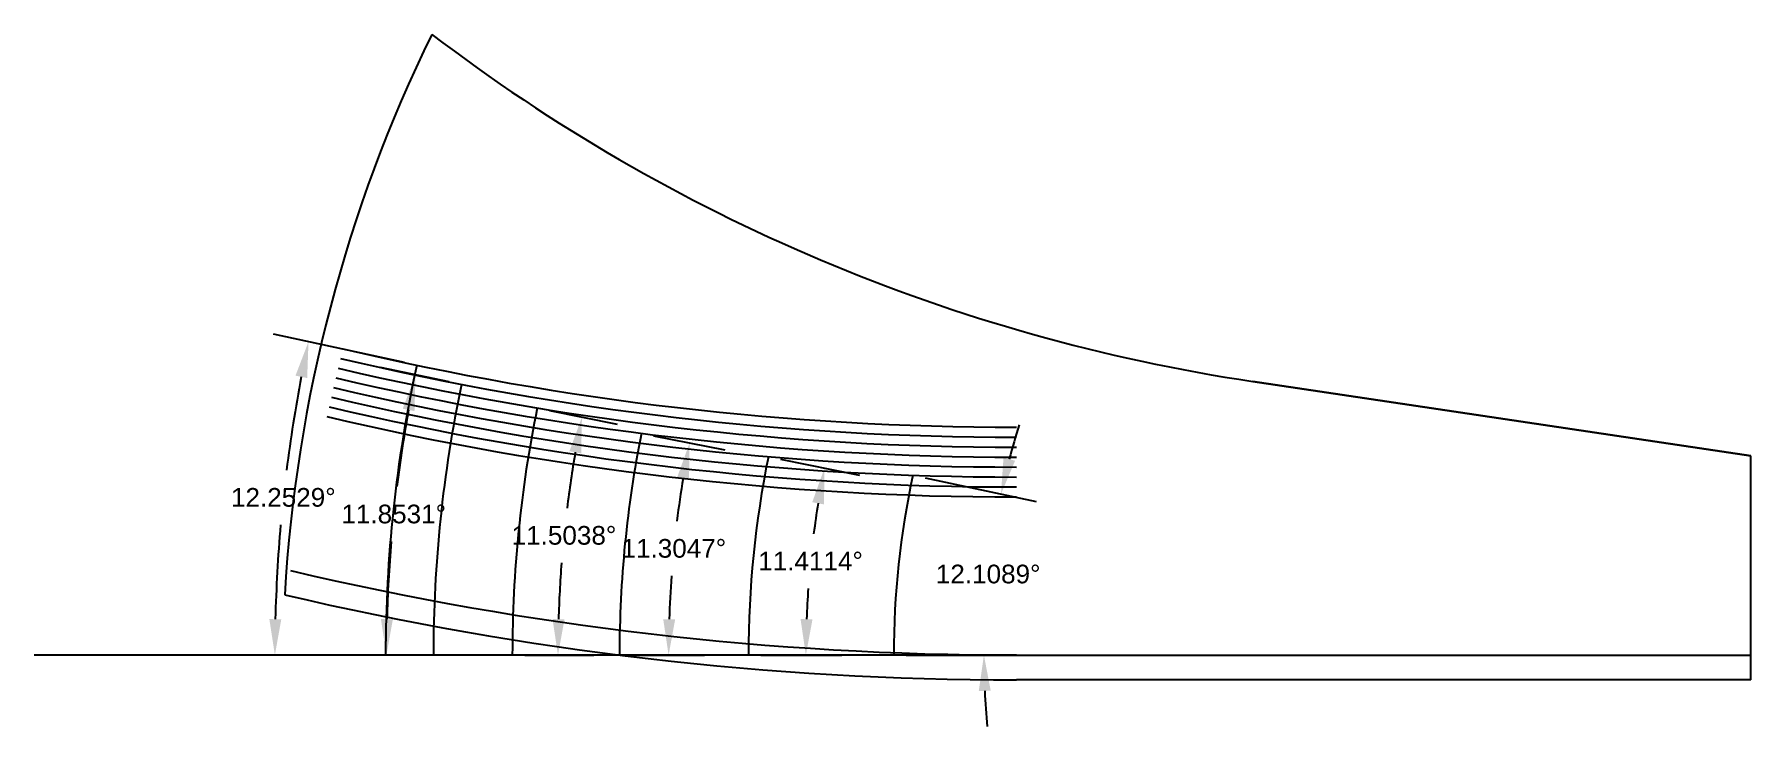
# Model space of a CAD drawing. Header units: inches. Extents: x 57 to 206, y -57 to 38.
# Drawn here: x 115.89 to 124.51, y -16.56 to -13.08 of the extents above; entities that cross this region are included whole.
import ezdxf

# ---------------------------------------------------------------- set-up
doc = ezdxf.new("R2010")
doc.units = ezdxf.units.IN
doc.header["$MEASUREMENT"] = 0
doc.header["$PDMODE"] = 35
doc.layers.get('Defpoints').update_dxf_attribs({"color": 10})
doc.styles.get("Standard").update_dxf_attribs({"font": 'arial.ttf'})
doc.dimstyles.get("Standard").update_dxf_attribs({"dimtxt": 0.09375, "dimasz": 0.18, "dimexe": 0.18, "dimexo": 0.0625, "dimgap": 0.09, "dimtad": 0, "dimtih": 1, "dimtoh": 1, "dimdec": 4, "dimzin": 0, "dimdsep": 46, "dimtxsty": 'Standard', "dimcen": 0.09, "dimadec": 4, "dimazin": 0, "dimtfac": 1, "dimtdec": 4, "dimtofl": 0, "dimtmove": 0, "dimatfit": 3, "dimfxl": 1, "dimtolj": 1, "dimtzin": 0, "dimarcsym": 0})

msp = doc.modelspace()

# ---------------------------------------------------------------- blocks, each defined once
blk = doc.blocks.new('*D48')
at = {"color": 0, "lineweight": -2, "transparency": 16777216}
for p, q in [((120.365, -15.3085), (120.9224, -15.4281)), ((120.2706, -16.1982), (120.8408, -16.1982))]:
    blk.add_line(p, q, dxfattribs=at)
for start, end in [(162.5346, 165.21286), (182.67826, 185.35653)]:
    blk.add_arc((124.5118, -16.1982), 3.8511, start, end, dxfattribs=at)
at = {"color": 0, "transparency": 16777216}
for points in [[(120.8175, -15.2223), (120.7591, -15.2083), (120.7464, -15.3903)], [(120.635, -16.3788), (120.695, -16.3774), (120.6608, -16.1982)]]:
    blk.add_solid(points, dxfattribs=at)
at = {"layer": 'Defpoints', "color": 0, "transparency": 16777216}
for p in [(120.3039, -15.2954), (120.6989, -15.6574), (120.2081, -16.1982), (124.5118, -16.1982)]:
    blk.add_point(p, dxfattribs=at)
at = {"color": 0, "transparency": 16777216, "insert": (120.6822, -15.792), "char_height": 0.09375, "attachment_point": 5}
blk.add_mtext('\\A1;12.1089°', dxfattribs=at)
blk = doc.blocks.new('*D49')
at = {"color": 0, "lineweight": -2, "transparency": 16777216}
for p, q in [((119.6393, -15.2147), (120.0367, -15.2949)), ((119.541, -16.1982), (119.9465, -16.1982))]:
    blk.add_line(p, q, dxfattribs=at)
for start, end in [(170.76202, 172.62844), (175.9553, 177.82654)]:
    blk.add_arc((124.5118, -16.1982), 4.7454, start, end, dxfattribs=at)
at = {"color": 0, "transparency": 16777216}
for points in [[(119.7985, -15.431), (119.8575, -15.4418), (119.8603, -15.2593)], [(119.7999, -16.0188), (119.7399, -16.0177), (119.7665, -16.1982)]]:
    blk.add_solid(points, dxfattribs=at)
at = {"layer": 'Defpoints', "color": 0, "transparency": 16777216}
for p in [(119.578, -15.2023), (119.8082, -15.57), (119.4785, -16.1982), (124.5118, -16.1982)]:
    blk.add_point(p, dxfattribs=at)
at = {"color": 0, "transparency": 16777216, "insert": (119.79, -15.7264), "char_height": 0.09375, "attachment_point": 5}
blk.add_mtext('\\A1;11.4114°', dxfattribs=at)
blk = doc.blocks.new('*D50')
at = {"color": 0, "lineweight": -2, "transparency": 16777216}
for p, q in [((119.0018, -15.097), (119.359, -15.1684)), ((118.8928, -16.1984), (119.2571, -16.1984))]:
    blk.add_line(p, q, dxfattribs=at)
for start, end in [(170.59567, 172.8874), (175.80951, 178.10492)]:
    blk.add_arc((124.5118, -16.1982), 5.4347, start, end, dxfattribs=at)
at = {"color": 0, "transparency": 16777216}
for points in [[(119.1206, -15.3048), (119.1797, -15.3155), (119.1825, -15.1331)], [(119.1101, -16.019), (119.0501, -16.018), (119.0771, -16.1984)]]:
    blk.add_solid(points, dxfattribs=at)
at = {"layer": 'Defpoints', "color": 0, "transparency": 16777216}
for p in [(118.9405, -15.0847), (119.124, -15.4856), (118.8303, -16.1985), (124.5118, -16.1982)]:
    blk.add_point(p, dxfattribs=at)
at = {"color": 0, "transparency": 16777216, "insert": (119.1035, -15.6632), "char_height": 0.09375, "attachment_point": 5}
blk.add_mtext('\\A1;11.3047°', dxfattribs=at)
blk = doc.blocks.new('*D56')
at = {"color": 0, "lineweight": -2, "transparency": 16777216}
for p, q in [((118.4784, -14.9702), (118.8182, -15.0394)), ((118.3547, -16.1982), (118.7015, -16.1982))]:
    blk.add_line(p, q, dxfattribs=at)
for start, end in [(170.21787, 172.92079), (175.57229, 178.27829)]:
    blk.add_arc((124.5118, -16.1982), 5.9904, start, end, dxfattribs=at)
at = {"color": 0, "transparency": 16777216}
for points in [[(118.5791, -15.1749), (118.6381, -15.186), (118.6418, -15.0035)], [(118.5542, -16.0187), (118.4942, -16.0178), (118.5215, -16.1982)]]:
    blk.add_solid(points, dxfattribs=at)
at = {"layer": 'Defpoints', "color": 0, "transparency": 16777216}
for p in [(118.4171, -14.9578), (118.5751, -15.3988), (118.2922, -16.1982), (124.5118, -16.1982)]:
    blk.add_point(p, dxfattribs=at)
at = {"color": 0, "transparency": 16777216, "insert": (118.5516, -15.5978), "char_height": 0.09375, "attachment_point": 5}
blk.add_mtext('\\A1;11.5038°', dxfattribs=at)
blk = doc.blocks.new('*D57')
at = {"color": 0, "lineweight": -2, "transparency": 16777216}
for p, q in [((117.9757, -14.8264), (117.6299, -14.7538)), ((117.8332, -16.1982), (117.4799, -16.1982))]:
    blk.add_line(p, q, dxfattribs=at)
for start, end in [(169.65206, 172.91282), (175.2316, 178.49479)]:
    blk.add_arc((124.5118, -16.1982), 6.8519, start, end, dxfattribs=at)
at = {"color": 0, "transparency": 16777216}
for points in [[(117.742, -14.9616), (117.8008, -14.9732), (117.806, -14.7908)], [(117.6923, -16.0186), (117.6323, -16.0178), (117.6599, -16.1982)]]:
    blk.add_solid(points, dxfattribs=at)
at = {"layer": 'Defpoints', "color": 0, "transparency": 16777216}
for p in [(118.0368, -14.8392), (117.725, -15.2562), (117.8957, -16.1982), (124.5118, -16.1982)]:
    blk.add_point(p, dxfattribs=at)
at = {"color": 0, "transparency": 16777216, "insert": (117.6966, -15.4907), "char_height": 0.09375, "attachment_point": 5}
blk.add_mtext('\\A1;11.8531°', dxfattribs=at)
blk = doc.blocks.new('*D61')
at = {"color": 0, "lineweight": -2, "transparency": 16777216}
for p, q in [((117.7507, -14.7299), (117.0926, -14.5869)), ((117.5931, -16.1982), (116.9197, -16.1982))]:
    blk.add_line(p, q, dxfattribs=at)
for start, end in [(169.13857, 172.8006), (174.94438, 178.60857)]:
    blk.add_arc((124.5118, -16.1982), 7.4121, start, end, dxfattribs=at)
at = {"color": 0, "transparency": 16777216}
for points in [[(117.2031, -14.7955), (117.2619, -14.8075), (117.2685, -14.6251)], [(117.1319, -16.0186), (117.0719, -16.0178), (117.0997, -16.1982)]]:
    blk.add_solid(points, dxfattribs=at)
at = {"layer": 'Defpoints', "color": 0, "transparency": 16777216}
for p in [(117.8118, -14.7431), (117.1749, -15.145), (117.6556, -16.1982), (124.5118, -16.1982)]:
    blk.add_point(p, dxfattribs=at)
at = {"color": 0, "transparency": 16777216, "insert": (117.142, -15.4071), "char_height": 0.09375, "attachment_point": 5}
blk.add_mtext('\\A1;12.2529°', dxfattribs=at)

# ---------------------------------------------------------------- dimensions: what is measured, and where the dimension line sits
for base, center, p1, p2, picture, middle in [((117.17489, -15.14503), (124.51183, -16.19819), (117.81181, -14.74312), (117.65563, -16.19819), '*D61', (117.14202, -15.40714)), ((117.725007, -15.256185), (124.511832, -16.198188), (118.036822, -14.839219), (117.895749, -16.198188), '*D57', (117.696568, -15.490704)), ((118.575059, -15.398752), (124.511832, -16.198188), (118.417128, -14.957782), (118.292184, -16.198188), '*D56', (118.551636, -15.597827)), ((119.12401, -15.48563), (124.51183, -16.19819), (118.94052, -15.08472), (118.83034, -16.19845), '*D50', (119.1035, -15.66316)), ((120.698922, -15.657392), (124.511832, -16.198188), (120.303856, -15.295394), (120.208101, -16.198188), '*D48', (120.682242, -15.792003)), ((119.808233, -15.569957), (124.511832, -16.198188), (119.57802, -15.202332), (119.47852, -16.198188), '*D49', (119.789974, -15.726408))]:
    dim = msp.add_angular_dim_3p(base=base, center=center, p1=p1, p2=p2, dimstyle='Standard')
    dim.commit()
    dim.dimension.update_dxf_attribs({"geometry": picture, "text_midpoint": middle})

# ---------------------------------------------------------------- linework, layer by layer
for p, q in [((122.01183, -14.82456), (124.51183, -15.19819)), ((124.51183, -15.19819), (122.01183, -14.82456)), ((124.51183, -16.19819), (124.51183, -15.19819)), ((120.82433, -16.19819), (115.89146, -16.19819)), ((124.51183, -16.32319), (124.51183, -16.19819)), ((124.51183, -16.32319), (120.82433, -16.32319))]:
    msp.add_line(p, q)
at = {"color": 1}
msp.add_line((120.82433, -16.19819), (124.51183, -16.19819), dxfattribs=at)
for centre, radius, start, end in [((124.51183, -16.32319), 7.375, 153.928624, 176.674678), ((123.34212, -5.92342), 9, 232.692296, 261.5), ((120.82433, -0.32319), 14.78125, 256.721022, 270), ((120.82433, -0.32319), 14.73125, 256.721022, 270), ((120.82433, -0.32319), 14.88125, 256.721022, 270), ((120.82433, -0.32319), 14.83125, 256.721022, 270), ((124.51183, -16.19819), 6.8562, 167.747136, 180), ((120.82433, -0.32319), 14.98125, 256.721022, 270), ((120.82433, -0.32319), 14.93125, 256.721022, 270), ((124.51183, -16.19819), 6.61608, 168.146853, 180), ((120.82433, -0.32319), 15.03125, 256.721022, 270), ((124.51183, -16.19819), 6.21965, 168.496169, 180), ((120.82433, -0.32319), 15.08125, 256.721022, 270), ((124.51183, -16.19819), 5.68149, 168.697933, 180.00266), ((124.51183, -16.19819), 5.03331, 168.588565, 180), ((124.51183, -16.19819), 4.30373, 167.891122, 180), ((120.82433, -0.32319), 16, 256.721022, 270)]:
    msp.add_arc(centre, radius, start, end)
msp.add_arc((120.82433, -0.32319), 15.875, 256.721022, 270, dxfattribs=at)

msp.set_redraw_order([(e.dxf.handle, doc.entitydb.next_handle()) for e in msp.query("TEXT MTEXT ATTDEF DIMENSION ARC_DIMENSION")])  # texts and dimensions are drawn at this point

doc.saveas('drawing.dxf')
